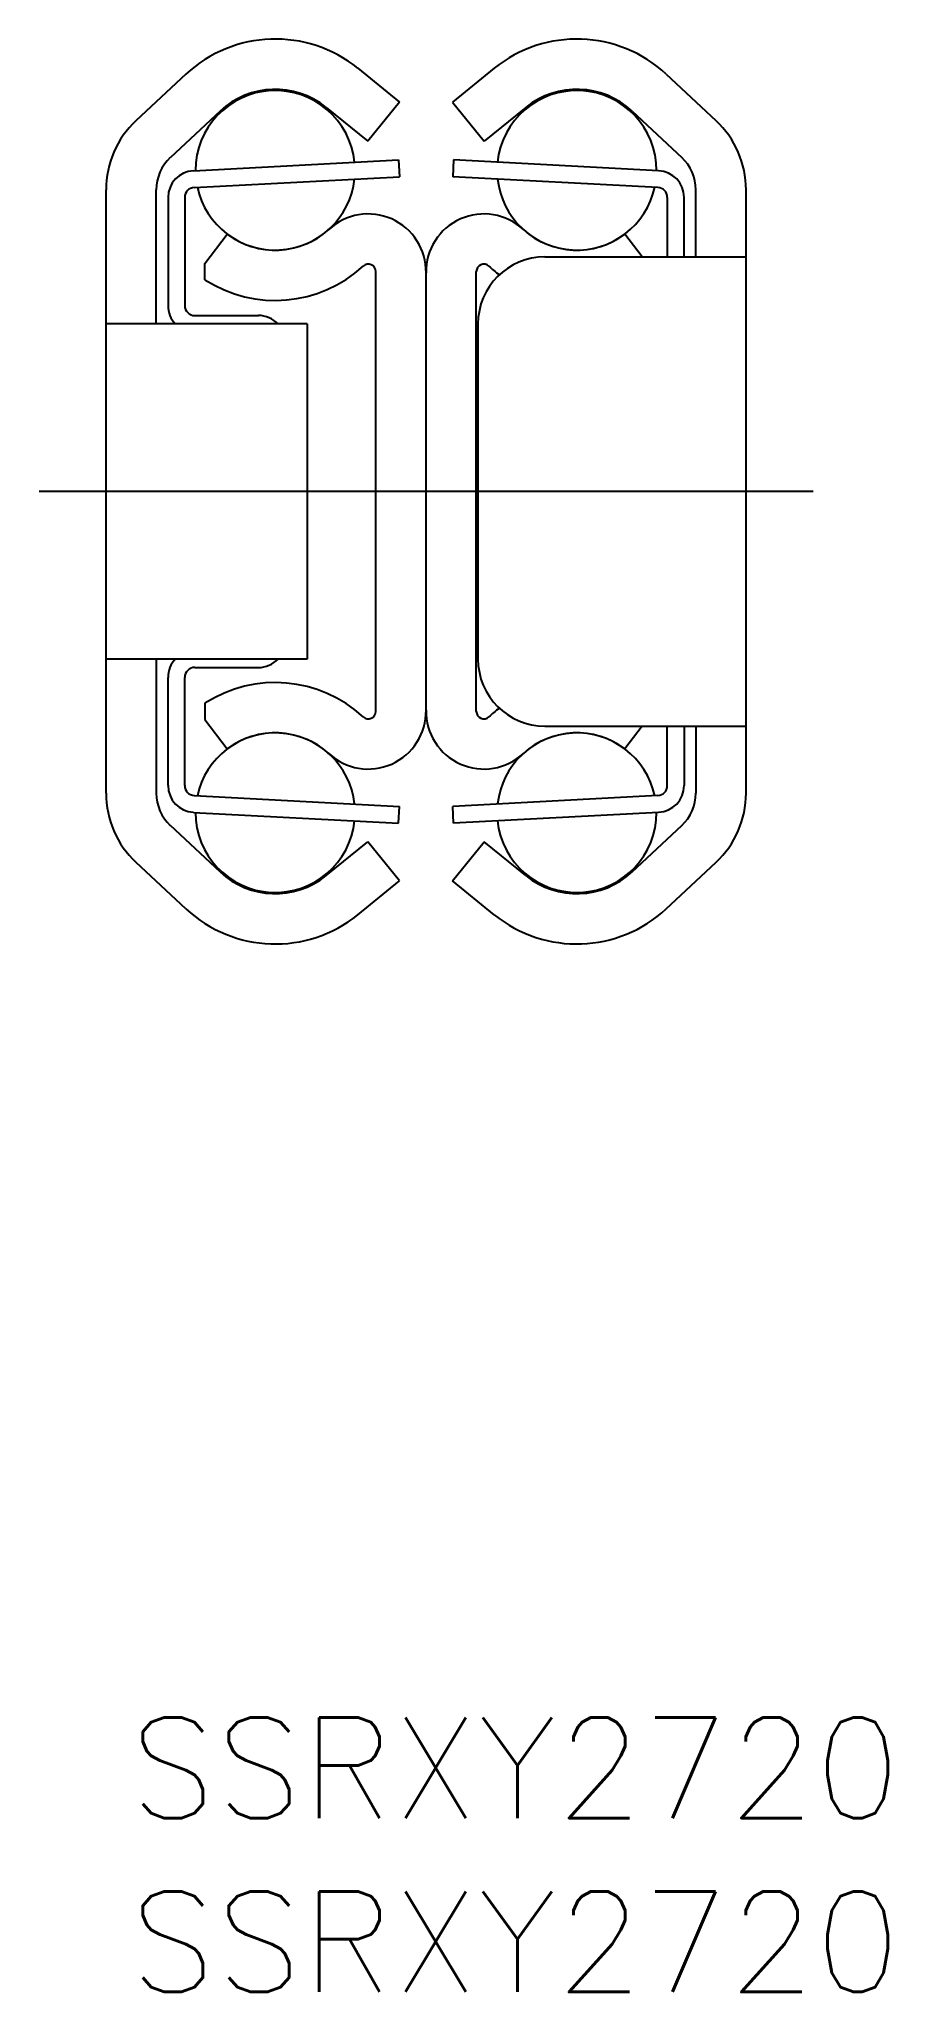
# Model space of a CAD drawing. Extents: x -2 to 1107, y -45 to 14.
# Drawn here: x -2 to 23.3, y -44.8 to 13.5 of the extents above; entities that cross this region are included whole.
import ezdxf

# ---------------------------------------------------------------- set-up
doc = ezdxf.new("R2010")
doc.units = 0
doc.linetypes.add('CENTER', pattern=[50.8, 31.75, -6.35, 6.35, -6.35])
doc.layers.get('0').update_dxf_attribs({"linetype": 'CONTINUOUS'})
doc.layers.add('CENTER', color=1, linetype='CENTER')
doc.styles.get("Standard").update_dxf_attribs({"font": 'txt.shx', "height": 3, "bigfont": 'bigfont.shx'})

# ---------------------------------------------------------------- blocks, each defined once
blk = doc.blocks.new('*U2')
at = {"color": 7, "linetype": 'CONTINUOUS'}
blk.add_text('SSRXY2720', height=3, dxfattribs=at).set_placement((0.707, -39.582))
blk = doc.blocks.new('*U3')
at = {"color": 7, "linetype": 'CONTINUOUS'}
blk.add_text('SSRXY2720', height=3, dxfattribs=at).set_placement((0.707, -44.77))

msp = doc.modelspace()

# ---------------------------------------------------------------- linework, layer by layer
at = {"color": 7, "linetype": 'CONTINUOUS'}
for p, q in [((2.379, 12.448), (0.897, 11.066)), ((7.514, 12.627), (8.76, 11.619)), ((11.586, 12.627), (10.34, 11.619)), ((16.721, 12.448), (18.203, 11.066)), ((3.402, 11.351), (1.92, 9.968)), ((6.57, 11.462), (7.816, 10.453)), ((8.76, 11.619), (7.816, 10.453)), ((10.34, 11.619), (11.284, 10.453)), ((12.53, 11.462), (11.284, 10.453)), ((15.698, 11.351), (17.18, 9.968)), ((2.608, 9.573), (8.727, 9.894)), ((2.634, 9.074), (8.753, 9.394)), ((8.727, 9.894), (8.753, 9.394)), ((10.373, 9.894), (10.347, 9.394)), ((16.466, 9.074), (10.347, 9.394)), ((16.492, 9.573), (10.373, 9.894)), ((0, -9.003), (0, 9.003)), ((1.5, 5), (1.5, 9.003)), ((1.85, 8.774), (1.85, 5.55)), ((2.35, 8.774), (2.35, 5.55)), ((16.75, 8.774), (16.75, 7)), ((17.25, 7), (17.25, 8.774)), ((17.6, 7), (17.6, 9.003)), ((19.1, -9.003), (19.1, 9.003)), ((2.952, 6.801), (3.617, 7.682)), ((15.997, 7), (15.483, 7.682)), ((13.1, 7), (19.1, 7)), ((2.952, 6.319), (2.952, 6.801)), ((8.05, -6.567), (8.05, 6.567)), ((9.55, -6.524), (9.55, 6.524)), ((9.55, -6.524), (9.55, 6.524)), ((11.05, -6.567), (11.05, 6.567)), ((2.65, 5.25), (4.55, 5.251)), ((6, 5), (0, 5)), ((6, 5), (6, -5)), ((11.1, 5), (11.1, -5)), ((6, -5), (0, -5)), ((1.5, -5), (1.5, -9.003)), ((1.85, -8.774), (1.85, -5.55)), ((2.35, -8.774), (2.35, -5.55)), ((2.65, -5.25), (4.55, -5.251)), ((2.952, -6.319), (2.952, -6.801)), ((2.952, -6.801), (3.617, -7.682)), ((13.1, -7), (19.1, -7)), ((15.997, -7), (15.483, -7.682)), ((16.75, -8.774), (16.75, -7)), ((17.25, -7), (17.25, -8.774)), ((17.6, -7), (17.6, -9.003)), ((2.634, -9.074), (8.753, -9.394)), ((16.466, -9.074), (10.347, -9.394)), ((2.608, -9.573), (8.727, -9.894)), ((8.727, -9.894), (8.753, -9.394)), ((10.373, -9.894), (10.347, -9.394)), ((16.492, -9.573), (10.373, -9.894)), ((3.402, -11.351), (1.92, -9.968)), ((6.57, -11.462), (7.816, -10.453)), ((8.76, -11.619), (7.816, -10.453)), ((10.34, -11.619), (11.284, -10.453)), ((12.53, -11.462), (11.284, -10.453)), ((15.698, -11.351), (17.18, -9.968)), ((2.379, -12.448), (0.897, -11.066)), ((16.721, -12.448), (18.203, -11.066)), ((7.514, -12.627), (8.76, -11.619)), ((11.586, -12.627), (10.34, -11.619))]:
    msp.add_line(p, q, dxfattribs=at)
for centre, radius, start, end in [((5.05, 9.584), 3.916, 51.00021, 132.99973), ((14.05, 9.584), 3.916, 47.00027, 128.99979), ((5.05, 9.584), 2.38, 5.81017, 180.18984), ((5.05, 9.584), 2.416, 51.00021, 132.99973), ((14.05, 9.584), 2.38, 359.81016, 174.18983), ((14.05, 9.584), 2.416, 47.00027, 128.99979), ((2.82, 9.003), 2.82, 132.99993, 180), ((16.28, 9.003), 2.82, 0, 47.00007), ((2.82, 9.003), 1.32, 133.1022, 180), ((16.28, 9.003), 1.32, 0, 46.8978), ((2.65, 8.774), 0.8, 93, 180), ((5.05, 9.584), 2.38, 192.26824, 353.73175), ((14.05, 9.584), 2.38, 186.26825, 347.73176), ((16.45, 8.774), 0.8, 0, 87), ((2.65, 8.774), 0.3, 93, 180), ((16.45, 8.774), 0.3, 0, 87), ((7.824, 6.555), 1.726, 358.95297, 133.03074), ((11.276, 6.555), 1.726, 46.96926, 181.04703), ((5.05, 9.584), 2.381, 233.00002, 312.09324), ((14.05, 9.584), 2.381, 227.90676, 306.99998), ((13.1, 5), 2, 90, 180), ((5.05, 9.584), 3.881, 237.28536, 312.59898), ((7.824, 6.555), 0.226, 2.85201, 130.57053), ((11.276, 6.555), 0.226, 49.42947, 177.14799), ((14.05, 9.584), 3.881, 227.40102, 233.4607), ((2.65, 5.55), 0.8, 180, 223.47743), ((2.65, 5.55), 0.3, 180, 270.00983), ((4.55, 4.451), 0.8, 43.35556, 90.00983), ((2.65, -5.55), 0.8, 136.52257, 180), ((4.55, -4.451), 0.8, 269.99017, 316.64444), ((13.1, -5), 2, 180, 270), ((2.65, -5.55), 0.3, 89.99017, 180), ((5.05, -9.584), 3.881, 47.40102, 122.71464), ((7.824, -6.555), 1.726, 226.96926, 1.04703), ((7.824, -6.555), 0.226, 229.42947, 357.14799), ((11.276, -6.555), 1.726, 178.95297, 313.03074), ((11.276, -6.555), 0.226, 182.85201, 310.57053), ((14.05, -9.584), 3.881, 126.5393, 132.59898), ((5.05, -9.584), 2.38, 6.26825, 167.73176), ((5.05, -9.584), 2.381, 47.90676, 126.99998), ((14.05, -9.584), 2.38, 12.26824, 173.73175), ((14.05, -9.584), 2.381, 53.00002, 132.09324), ((2.82, -9.003), 2.82, 180, 227.00007), ((2.82, -9.003), 1.32, 180, 226.8978), ((2.65, -8.774), 0.8, 180, 267), ((2.65, -8.774), 0.3, 180, 267), ((16.45, -8.774), 0.3, 273, 0), ((16.45, -8.774), 0.8, 273, 0), ((16.28, -9.003), 1.32, 313.1022, 0), ((16.28, -9.003), 2.82, 312.99993, 0), ((5.05, -9.584), 2.38, 179.81016, 354.18983), ((14.05, -9.584), 2.38, 185.81017, 0.18984), ((5.05, -9.584), 2.416, 227.00027, 308.99979), ((14.05, -9.584), 2.416, 231.00021, 312.99973), ((5.05, -9.584), 3.916, 227.00027, 308.99979), ((14.05, -9.584), 3.916, 231.00021, 312.99973)]:
    msp.add_arc(centre, radius, start, end, dxfattribs=at)
at = {"layer": 'CENTER', "color": 1, "linetype": 'CENTER'}
msp.add_line((21.1, 0), (-2, 0), dxfattribs=at)

# ---------------------------------------------------------------- block references
at = {"color": 7, "linetype": 'CONTINUOUS'}
for name in ['*U2', '*U3']:
    msp.add_blockref(name, (0, 0), dxfattribs=at)

doc.saveas('drawing.dxf')
